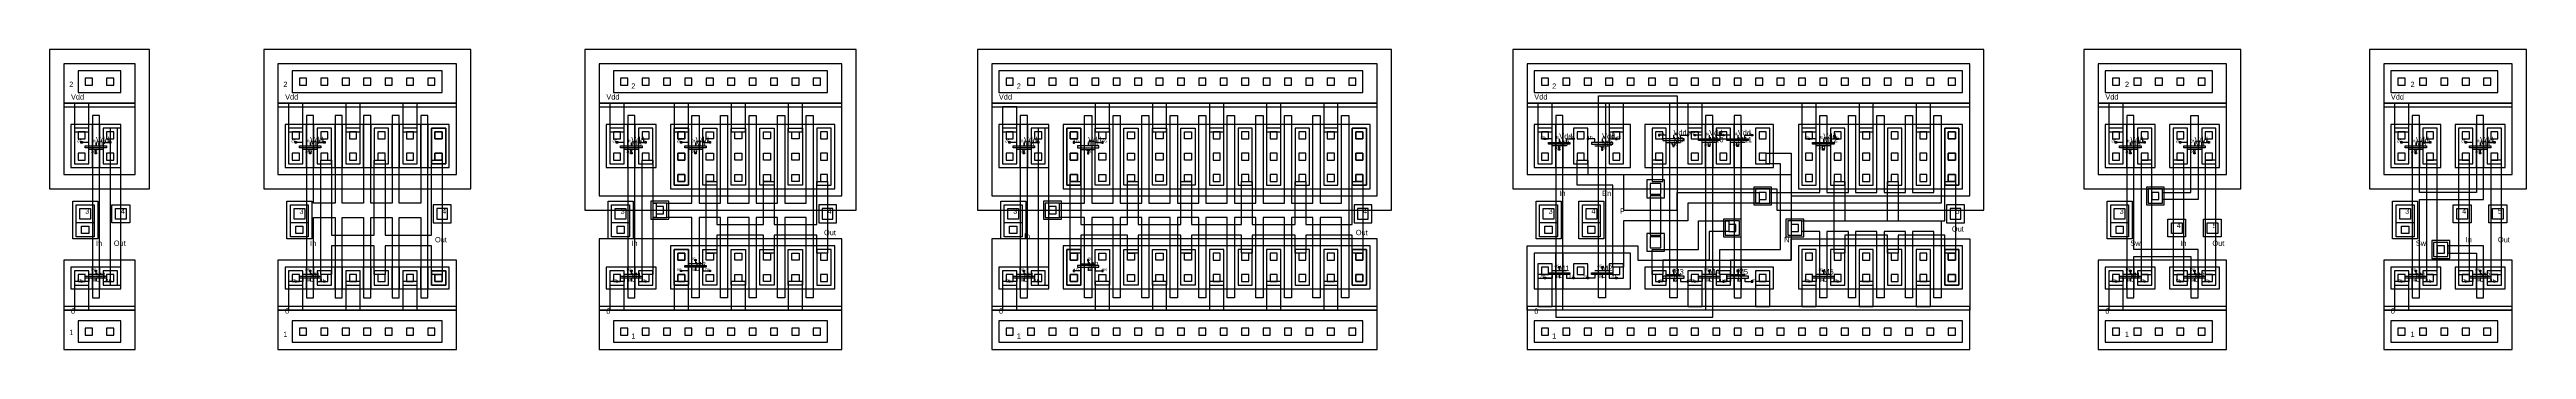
# Model space of a CAD drawing. Extents: x -4 to 794, y 0 to 644.
# Drawn here: x 6 to 700, y 560 to 644 of the extents above; entities that cross this region are included whole.
import ezdxf

# ---------------------------------------------------------------- set-up
doc = ezdxf.new("R2010")
doc.units = 0
for name, color, linetype in [('LAYER1', 7, 'CONTINUOUS'), ('LAYER10', 7, 'CONTINUOUS'), ('LAYER2', 7, 'CONTINUOUS'), ('LAYER25', 7, 'CONTINUOUS'), ('LAYER4', 7, 'CONTINUOUS'), ('LAYER42', 7, 'CONTINUOUS'), ('LAYER43', 7, 'CONTINUOUS'), ('LAYER44', 7, 'CONTINUOUS'), ('LAYER45', 7, 'CONTINUOUS'), ('LAYER46', 7, 'CONTINUOUS'), ('LAYER49', 7, 'CONTINUOUS'), ('LAYER5', 7, 'CONTINUOUS'), ('LAYER50', 7, 'CONTINUOUS'), ('LAYER51', 7, 'CONTINUOUS'), ('LAYER6', 7, 'CONTINUOUS'), ('LAYER8', 7, 'CONTINUOUS'), ('LAYER9', 7, 'CONTINUOUS')]:
    doc.layers.add(name, color=color, linetype=linetype)

# ---------------------------------------------------------------- blocks, each defined once
blk = doc.blocks.new('CCM1_1')
at = {"layer": 'LAYER25'}
blk.add_lwpolyline([(-1, -1), (1, -1), (1, 1), (-1, 1), (-1, -1)], dxfattribs=at)
at = {"layer": 'LAYER49'}
blk.add_lwpolyline([(-2, -2), (2, -2), (2, 2), (-2, 2), (-2, -2)], dxfattribs=at)
blk = doc.blocks.new('CCM1_2')
at = {"layer": 'LAYER25'}
for points in [[(-1, 5), (1, 5), (1, 7), (-1, 7), (-1, 5)], [(-1, -1), (1, -1), (1, 1), (-1, 1), (-1, -1)]]:
    blk.add_lwpolyline(points, dxfattribs=at)
at = {"layer": 'LAYER49'}
blk.add_lwpolyline([(-2, -2), (2, -2), (2, 8), (-2, 8), (-2, -2)], dxfattribs=at)
blk = doc.blocks.new('CCM1_3')
at = {"layer": 'LAYER25'}
for points in [[(-1, 11), (1, 11), (1, 13), (-1, 13), (-1, 11)], [(-1, 5), (1, 5), (1, 7), (-1, 7), (-1, 5)], [(-1, -1), (1, -1), (1, 1), (-1, 1), (-1, -1)]]:
    blk.add_lwpolyline(points, dxfattribs=at)
at = {"layer": 'LAYER49'}
blk.add_lwpolyline([(-2, -2), (2, -2), (2, 14), (-2, 14), (-2, -2)], dxfattribs=at)
blk = doc.blocks.new('CCONT')
at = {"layer": 'LAYER25'}
blk.add_lwpolyline([(-1, -1), (1, -1), (1, 1), (-1, 1), (-1, -1)], dxfattribs=at)
blk = doc.blocks.new('CONT')
at = {"layer": 'LAYER25'}
blk.add_lwpolyline([(-1, -1), (1, -1), (1, 1), (-1, 1), (-1, -1)], dxfattribs=at)
blk = doc.blocks.new('M1V1M2')
at = {"layer": 'LAYER49'}
blk.add_lwpolyline([(-2.5, -2.5), (2.5, -2.5), (2.5, 2.5), (-2.5, 2.5), (-2.5, -2.5)], dxfattribs=at)
at = {"layer": 'LAYER50'}
blk.add_lwpolyline([(-1.5, -1.5), (1.5, -1.5), (1.5, 1.5), (-1.5, 1.5), (-1.5, -1.5)], dxfattribs=at)
at = {"layer": 'LAYER51'}
blk.add_lwpolyline([(-2.5, -2.5), (2.5, -2.5), (2.5, 2.5), (-2.5, 2.5), (-2.5, -2.5)], dxfattribs=at)
blk = doc.blocks.new('NMOS2X60_TOK')
at = {"layer": 'LAYER1'}
for points in [[(-2, 0), (-2, -1), (-4, -1)], [(-3, 0), (3, 0), (3, 0.5), (-3, 0.5), (-3, 0)], [(-2, 1), (2, 1)], [(0, 2), (0, 1)], [(0, 0), (0, -1)], [(2, 0), (2, -1), (4, -1)]]:
    blk.add_lwpolyline(points, dxfattribs=at)
at = {"layer": 'LAYER8'}
blk.add_lwpolyline([(-0.2, 1.8), (0.2, 1.8), (0.2, 2.2), (-0.2, 2.2), (-0.2, 1.8)], dxfattribs=at)
at = {"layer": 'LAYER9'}
for points in [[(-4.2, -1.2), (-3.8, -1.2), (-3.8, -0.8), (-4.2, -0.8), (-4.2, -1.2)], [(3.8, -1.2), (4.2, -1.2), (4.2, -0.8), (3.8, -0.8), (3.8, -1.2)]]:
    blk.add_lwpolyline(points, dxfattribs=at)
at = {"layer": 'LAYER5'}
for s, p in [('2G', (0, 2)), ('1D', (-4, -1)), ('4B', (0, -1)), ('3S', (4, -1))]:
    blk.add_text(s, height=0.75, dxfattribs=at).set_placement(p)
blk = doc.blocks.new('NMOS2X6_TOK')
at = {"layer": 'LAYER1'}
for points in [[(-2, 0), (-2, -1), (-4, -1)], [(-3, 0), (3, 0), (3, 0.5), (-3, 0.5), (-3, 0)], [(-2, 1), (2, 1)], [(0, 2), (0, 1)], [(0, 0), (0, -1)], [(2, 0), (2, -1), (4, -1)]]:
    blk.add_lwpolyline(points, dxfattribs=at)
at = {"layer": 'LAYER8'}
blk.add_lwpolyline([(-0.2, 1.8), (0.2, 1.8), (0.2, 2.2), (-0.2, 2.2), (-0.2, 1.8)], dxfattribs=at)
at = {"layer": 'LAYER9'}
for points in [[(-4.2, -1.2), (-3.8, -1.2), (-3.8, -0.8), (-4.2, -0.8), (-4.2, -1.2)], [(3.8, -1.2), (4.2, -1.2), (4.2, -0.8), (3.8, -0.8), (3.8, -1.2)]]:
    blk.add_lwpolyline(points, dxfattribs=at)
at = {"layer": 'LAYER5'}
for s, p in [('2G', (0, 2)), ('1D', (-4, -1)), ('4B', (0, -1)), ('3S', (4, -1))]:
    blk.add_text(s, height=0.75, dxfattribs=at).set_placement(p)
blk = doc.blocks.new('P1CCM1')
at = {"layer": 'LAYER25'}
blk.add_lwpolyline([(-1, -1), (1, -1), (1, 1), (-1, 1), (-1, -1)], dxfattribs=at)
at = {"layer": 'LAYER46'}
blk.add_lwpolyline([(-2.5, -2.5), (2.5, -2.5), (2.5, 2.5), (-2.5, 2.5), (-2.5, -2.5)], dxfattribs=at)
at = {"layer": 'LAYER49'}
blk.add_lwpolyline([(-2, -2), (2, -2), (2, 2), (-2, 2), (-2, -2)], dxfattribs=at)
blk = doc.blocks.new('P1CCM1V1M2')
at = {"layer": 'LAYER25'}
blk.add_lwpolyline([(-1, -5.5), (1, -5.5), (1, -3.5), (-1, -3.5), (-1, -5.5)], dxfattribs=at)
at = {"layer": 'LAYER46'}
blk.add_lwpolyline([(-3.5, -7), (3.5, -7), (3.5, 3.5), (-3.5, 3.5), (-3.5, -7)], dxfattribs=at)
at = {"layer": 'LAYER49'}
blk.add_lwpolyline([(-2.5, -6.5), (2.5, -6.5), (2.5, 2.5), (-2.5, 2.5), (-2.5, -6.5)], dxfattribs=at)
at = {"layer": 'LAYER50'}
blk.add_lwpolyline([(-1.5, -1.5), (1.5, -1.5), (1.5, 1.5), (-1.5, 1.5), (-1.5, -1.5)], dxfattribs=at)
at = {"layer": 'LAYER51'}
blk.add_lwpolyline([(-2.5, -2.5), (2.5, -2.5), (2.5, 2.5), (-2.5, 2.5), (-2.5, -2.5)], dxfattribs=at)
blk = doc.blocks.new('PMOS2X12_TOK')
at = {"layer": 'LAYER1'}
for points in [[(-2, 0), (-2, 1), (-4, 1)], [(-3, -0.5), (3, -0.5), (3, 0), (-3, 0), (-3, -0.5)], [(0, 1), (0, 0)], [(2, 0), (2, 1), (4, 1)], [(-2, -1), (2, -1)], [(0, -1.5), (-0.18, -1.43), (-0.25, -1.25), (-0.18, -1.07), (0, -1), (0.18, -1.07), (0.25, -1.25), (0.18, -1.43), (0, -1.5)], [(0, -2), (0, -1.5)]]:
    blk.add_lwpolyline(points, dxfattribs=at)
at = {"layer": 'LAYER10'}
for points in [[(-4.2, 0.8), (-3.8, 0.8), (-3.8, 1.2), (-4.2, 1.2), (-4.2, 0.8)], [(3.8, 0.8), (4.2, 0.8), (4.2, 1.2), (3.8, 1.2), (3.8, 0.8)]]:
    blk.add_lwpolyline(points, dxfattribs=at)
at = {"layer": 'LAYER8'}
blk.add_lwpolyline([(-0.2, -2.2), (0.2, -2.2), (0.2, -1.8), (-0.2, -1.8), (-0.2, -2.2)], dxfattribs=at)
at = {"layer": 'LAYER5'}
for s, p in [('1D', (-4, 1)), ('4B', (0, 1)), ('3S', (4, 1)), ('2G', (0, -2))]:
    blk.add_text(s, height=0.75, dxfattribs=at).set_placement(p)
blk = doc.blocks.new('PMOS2X90_TOK')
at = {"layer": 'LAYER1'}
for points in [[(-2, 0), (-2, 1), (-4, 1)], [(-3, -0.5), (3, -0.5), (3, 0), (-3, 0), (-3, -0.5)], [(0, 1), (0, 0)], [(2, 0), (2, 1), (4, 1)], [(-2, -1), (2, -1)], [(0, -1), (0.28, -1.12), (0.4, -1.4), (0.28, -1.68), (0, -1.8), (-0.28, -1.68), (-0.4, -1.4), (-0.28, -1.12), (0, -1)], [(0, -2), (0, -1.8)]]:
    blk.add_lwpolyline(points, dxfattribs=at)
at = {"layer": 'LAYER10'}
for points in [[(-4.2, 0.8), (-3.8, 0.8), (-3.8, 1.2), (-4.2, 1.2), (-4.2, 0.8)], [(3.8, 0.8), (4.2, 0.8), (4.2, 1.2), (3.8, 1.2), (3.8, 0.8)]]:
    blk.add_lwpolyline(points, dxfattribs=at)
at = {"layer": 'LAYER8'}
blk.add_lwpolyline([(-0.2, -2.2), (0.2, -2.2), (0.2, -1.8), (-0.2, -1.8), (-0.2, -2.2)], dxfattribs=at)
at = {"layer": 'LAYER5'}
for s, p in [('1D', (-4, 1)), ('4B', (0, 1)), ('3S', (4, 1)), ('2G', (0, -2))]:
    blk.add_text(s, height=0.75, dxfattribs=at).set_placement(p)
blk = doc.blocks.new('BUF1')
at = {"layer": 'LAYER10'}
for points in [[(2, 51), (8, 51), (8, 63), (2, 63), (2, 51)], [(10, 51), (16, 51), (16, 63), (10, 63), (10, 51)], [(20, 45), (26, 45), (26, 63), (20, 63), (20, 45)], [(28, 45), (34, 45), (34, 63), (28, 63), (28, 45)], [(36, 45), (42, 45), (42, 63), (36, 63), (36, 45)], [(44, 45), (50, 45), (50, 63), (44, 63), (44, 45)], [(52, 45), (58, 45), (58, 63), (52, 63), (52, 45)], [(60, 45), (66, 45), (66, 63), (60, 63), (60, 45)]]:
    blk.add_lwpolyline(points, dxfattribs=at)
at = {"layer": 'LAYER42'}
blk.add_lwpolyline([(-4, 39), (72, 39), (72, 84), (-4, 84), (-4, 39)], dxfattribs=at)
at = {"layer": 'LAYER43'}
for points in [[(4, 72), (64, 72), (64, 78), (4, 78), (4, 72)], [(2, 51), (16, 51), (16, 63), (2, 63), (2, 51)], [(20, 45), (66, 45), (66, 63), (20, 63), (20, 45)], [(20, 17), (66, 17), (66, 29), (20, 29), (20, 17)], [(2, 17), (16, 17), (16, 23), (2, 23), (2, 17)], [(4, 2), (64, 2), (64, 8), (4, 8), (4, 2)]]:
    blk.add_lwpolyline(points, dxfattribs=at)
at = {"layer": 'LAYER44'}
for points in [[(0, 43), (68, 43), (68, 69), (0, 69), (0, 43)], [(0, 0), (68, 0), (68, 11), (0, 11), (0, 0)]]:
    blk.add_lwpolyline(points, dxfattribs=at)
at = {"layer": 'LAYER45'}
for points in [[(0, 69), (68, 69), (68, 80), (0, 80), (0, 69)], [(0, 11), (68, 11), (68, 31), (0, 31), (0, 11)]]:
    blk.add_lwpolyline(points, dxfattribs=at)
at = {"layer": 'LAYER46'}
for points in [[(10, 65.5), (8, 65.5), (8, 14.5), (10, 14.5), (10, 65.5)], [(19, 41), (26, 41), (26, 65.5), (28, 65.5), (28, 41), (34, 41), (34, 65.5), (36, 65.5), (36, 41), (42, 41), (42, 65.5), (44, 65.5), (44, 41), (50, 41), (50, 65.5), (52, 65.5), (52, 41), (58, 41), (58, 65.5), (60, 65.5), (60, 14.5), (58, 14.5), (58, 37), (52, 37), (52, 14.5), (50, 14.5), (50, 37), (44, 37), (44, 14.5), (42, 14.5), (42, 37), (36, 37), (36, 14.5), (34, 14.5), (34, 37), (28, 37), (28, 14.5), (26, 14.5), (26, 37), (19, 37), (19, 41)]]:
    blk.add_lwpolyline(points, dxfattribs=at)
at = {"layer": 'LAYER49'}
for points in [[(0, 68), (68, 68), (68, 80), (0, 80), (0, 68)], [(3, 61), (7, 61), (7, 69), (3, 69), (3, 61)], [(21, 61), (25, 61), (25, 69), (21, 69), (21, 61)], [(37, 61), (41, 61), (41, 69), (37, 69), (37, 61)], [(53, 61), (57, 61), (57, 69), (53, 69), (53, 61)], [(12, 53), (15, 53), (15, 41), (16, 41), (16, 37), (15, 37), (15, 21), (12, 21), (12, 53)], [(30, 47), (33, 47), (33, 35), (46, 35), (46, 47), (49, 47), (49, 35), (61, 35), (61, 47), (64, 47), (64, 27), (61, 27), (61, 32), (49, 32), (49, 27), (46, 27), (46, 32), (33, 32), (33, 27), (30, 27), (30, 47)], [(3, 11), (7, 11), (7, 19), (3, 19), (3, 11)], [(21, 11), (25, 11), (25, 19), (21, 19), (21, 11)], [(37, 11), (41, 11), (41, 19), (37, 19), (37, 11)], [(53, 11), (57, 11), (57, 19), (53, 19), (53, 11)], [(0, 0), (68, 0), (68, 12), (0, 12), (0, 0)]]:
    blk.add_lwpolyline(points, dxfattribs=at)
at = {"layer": 'LAYER9'}
for points in [[(20, 17), (26, 17), (26, 29), (20, 29), (20, 17)], [(28, 17), (34, 17), (34, 29), (28, 29), (28, 17)], [(36, 17), (42, 17), (42, 29), (36, 29), (36, 17)], [(44, 17), (50, 17), (50, 29), (44, 29), (44, 17)], [(52, 17), (58, 17), (58, 29), (52, 29), (52, 17)], [(60, 17), (66, 17), (66, 29), (60, 29), (60, 17)], [(2, 17), (8, 17), (8, 23), (2, 23), (2, 17)], [(10, 17), (16, 17), (16, 23), (10, 23), (10, 17)]]:
    blk.add_lwpolyline(points, dxfattribs=at)
for name, p in [('CCONT', (7, 75)), ('CONT', (13, 75)), ('CONT', (19, 75)), ('CONT', (25, 75)), ('CONT', (31, 75)), ('CONT', (37, 75)), ('CONT', (43, 75)), ('CONT', (49, 75)), ('CONT', (55, 75)), ('CONT', (61, 75)), ('CCM1_2', (5, 54)), ('CCM1_2', (13, 54)), ('CCM1_3', (23, 48)), ('CCM1_3', (63, 48)), ('P1CCM1', (17, 39)), ('M1V1M2', (64, 38)), ('CCM1_2', (23, 20)), ('CCM1_2', (63, 20)), ('CCM1_1', (5, 20)), ('CCM1_1', (13, 20)), ('CCONT', (7, 5)), ('CONT', (13, 5)), ('CONT', (19, 5)), ('CONT', (25, 5)), ('CONT', (31, 5)), ('CONT', (37, 5)), ('CONT', (43, 5)), ('CONT', (49, 5)), ('CONT', (55, 5)), ('CONT', (61, 5))]:
    blk.add_blockref(name, p)
at = {"xscale": -1}
for name, p in [('PMOS2X12_TOK', (9, 57)), ('CCM1_3', (23, 48)), ('PMOS2X90_TOK', (27, 57)), ('CCM1_3', (31, 48)), ('CCM1_3', (39, 48)), ('CCM1_3', (47, 48)), ('CCM1_3', (55, 48)), ('P1CCM1V1M2', (6, 38)), ('CCM1_2', (23, 20)), ('CCM1_2', (31, 20)), ('CCM1_2', (39, 20)), ('CCM1_2', (47, 20)), ('CCM1_2', (55, 20)), ('NMOS2X6_TOK', (9, 20)), ('NMOS2X60_TOK', (27, 23))]:
    blk.add_blockref(name, p, dxfattribs=at)
at = {"layer": 'LAYER4'}
for s, p in [('Vdd', (2, 70)), ('Vdd', (9, 58)), ('Vdd', (27, 58)), ('In', (9, 29)), ('Out', (63, 32)), ('0', (27, 22)), ('0', (9, 19)), ('0', (2, 10))]:
    blk.add_text(s, height=1.5, dxfattribs=at).set_placement(p)
at = {"layer": 'LAYER5'}
for s, p in [('2', (9, 73)), ('3', (6, 38)), ('4', (64, 38)), ('1', (9, 3))]:
    blk.add_text(s, height=1.5, dxfattribs=at).set_placement(p)
at = {"layer": 'LAYER6'}
for s, p in [('M3', (9, 57)), ('M4', (27, 57)), ('M1', (9, 20)), ('M2', (27, 23))]:
    blk.add_text(s, height=1.5, dxfattribs=at).set_placement(p)
blk = doc.blocks.new('NMOS2X120_TOK')
at = {"layer": 'LAYER1'}
for points in [[(-2, 0), (-2, -1), (-4, -1)], [(-3, 0), (3, 0), (3, 0.5), (-3, 0.5), (-3, 0)], [(-2, 1), (2, 1)], [(0, 2), (0, 1)], [(0, 0), (0, -1)], [(2, 0), (2, -1), (4, -1)]]:
    blk.add_lwpolyline(points, dxfattribs=at)
at = {"layer": 'LAYER8'}
blk.add_lwpolyline([(-0.2, 1.8), (0.2, 1.8), (0.2, 2.2), (-0.2, 2.2), (-0.2, 1.8)], dxfattribs=at)
at = {"layer": 'LAYER9'}
for points in [[(-4.2, -1.2), (-3.8, -1.2), (-3.8, -0.8), (-4.2, -0.8), (-4.2, -1.2)], [(3.8, -1.2), (4.2, -1.2), (4.2, -0.8), (3.8, -0.8), (3.8, -1.2)]]:
    blk.add_lwpolyline(points, dxfattribs=at)
at = {"layer": 'LAYER5'}
for s, p in [('2G', (0, 2)), ('1D', (-4, -1)), ('4B', (0, -1)), ('3S', (4, -1))]:
    blk.add_text(s, height=0.75, dxfattribs=at).set_placement(p)
blk = doc.blocks.new('PMOS2X180_TOK')
at = {"layer": 'LAYER1'}
for points in [[(-2, 0), (-2, 1), (-4, 1)], [(-3, -0.5), (3, -0.5), (3, 0), (-3, 0), (-3, -0.5)], [(0, 1), (0, 0)], [(2, 0), (2, 1), (4, 1)], [(-2, -1), (2, -1)], [(0, -1.5), (-0.18, -1.43), (-0.25, -1.25), (-0.18, -1.07), (0, -1), (0.18, -1.07), (0.25, -1.25), (0.18, -1.43), (0, -1.5)], [(0, -2), (0, -1.5)]]:
    blk.add_lwpolyline(points, dxfattribs=at)
at = {"layer": 'LAYER10'}
for points in [[(-4.2, 0.8), (-3.8, 0.8), (-3.8, 1.2), (-4.2, 1.2), (-4.2, 0.8)], [(3.8, 0.8), (4.2, 0.8), (4.2, 1.2), (3.8, 1.2), (3.8, 0.8)]]:
    blk.add_lwpolyline(points, dxfattribs=at)
at = {"layer": 'LAYER8'}
blk.add_lwpolyline([(-0.2, -2.2), (0.2, -2.2), (0.2, -1.8), (-0.2, -1.8), (-0.2, -2.2)], dxfattribs=at)
at = {"layer": 'LAYER5'}
for s, p in [('1D', (-4, 1)), ('4B', (0, 1)), ('3S', (4, 1)), ('2G', (0, -2))]:
    blk.add_text(s, height=0.75, dxfattribs=at).set_placement(p)
blk = doc.blocks.new('BUF2')
at = {"layer": 'LAYER10'}
for points in [[(2, 51), (8, 51), (8, 63), (2, 63), (2, 51)], [(10, 51), (16, 51), (16, 63), (10, 63), (10, 51)], [(20, 45), (26, 45), (26, 63), (20, 63), (20, 45)], [(28, 45), (34, 45), (34, 63), (28, 63), (28, 45)], [(36, 45), (42, 45), (42, 63), (36, 63), (36, 45)], [(44, 45), (50, 45), (50, 63), (44, 63), (44, 45)], [(52, 45), (58, 45), (58, 63), (52, 63), (52, 45)], [(60, 45), (66, 45), (66, 63), (60, 63), (60, 45)], [(68, 45), (74, 45), (74, 63), (68, 63), (68, 45)], [(76, 45), (82, 45), (82, 63), (76, 63), (76, 45)], [(84, 45), (90, 45), (90, 63), (84, 63), (84, 45)], [(92, 45), (98, 45), (98, 63), (92, 63), (92, 45)], [(100, 45), (106, 45), (106, 63), (100, 63), (100, 45)]]:
    blk.add_lwpolyline(points, dxfattribs=at)
at = {"layer": 'LAYER42'}
blk.add_lwpolyline([(-4, 39), (112, 39), (112, 84), (-4, 84), (-4, 39)], dxfattribs=at)
at = {"layer": 'LAYER43'}
for points in [[(2, 72), (104, 72), (104, 78), (2, 78), (2, 72)], [(2, 51), (16, 51), (16, 63), (2, 63), (2, 51)], [(20, 45), (66, 45), (66, 63), (20, 63), (20, 45)], [(60, 45), (106, 45), (106, 63), (60, 63), (60, 45)], [(20, 17), (66, 17), (66, 29), (20, 29), (20, 17)], [(60, 17), (106, 17), (106, 29), (60, 29), (60, 17)], [(2, 17), (16, 17), (16, 23), (2, 23), (2, 17)], [(2, 2), (104, 2), (104, 8), (2, 8), (2, 2)]]:
    blk.add_lwpolyline(points, dxfattribs=at)
at = {"layer": 'LAYER44'}
for points in [[(0, 43), (108, 43), (108, 69), (0, 69), (0, 43)], [(0, 0), (108, 0), (108, 11), (0, 11), (0, 0)]]:
    blk.add_lwpolyline(points, dxfattribs=at)
at = {"layer": 'LAYER45'}
for points in [[(0, 69), (108, 69), (108, 80), (0, 80), (0, 69)], [(0, 11), (108, 11), (108, 31), (0, 31), (0, 11)]]:
    blk.add_lwpolyline(points, dxfattribs=at)
at = {"layer": 'LAYER46'}
for points in [[(10, 65.5), (8, 65.5), (8, 14.5), (10, 14.5), (10, 65.5)], [(19, 41), (26, 41), (26, 65.5), (28, 65.5), (28, 41), (34, 41), (34, 65.5), (36, 65.5), (36, 41), (42, 41), (42, 65.5), (44, 65.5), (44, 41), (50, 41), (50, 65.5), (52, 65.5), (52, 41), (58, 41), (58, 65.5), (60, 65.5), (60, 41), (66, 41), (66, 65.5), (68, 65.5), (68, 41), (74, 41), (74, 65.5), (76, 65.5), (76, 41), (82, 41), (82, 65.5), (84, 65.5), (84, 41), (90, 41), (90, 65.5), (92, 65.5), (92, 41), (98, 41), (98, 65.5), (100, 65.5), (100, 14.5), (98, 14.5), (98, 37), (92, 37), (92, 14.5), (90, 14.5), (90, 37), (84, 37), (84, 14.5), (82, 14.5), (82, 37), (76, 37), (76, 14.5), (74, 14.5), (74, 37), (68, 37), (68, 14.5), (66, 14.5), (66, 37), (60, 37), (60, 14.5), (58, 14.5), (58, 37), (52, 37), (52, 14.5), (50, 14.5), (50, 37), (44, 37), (44, 14.5), (42, 14.5), (42, 37), (36, 37), (36, 14.5), (34, 14.5), (34, 37), (28, 37), (28, 14.5), (26, 14.5), (26, 37), (19, 37), (19, 41)]]:
    blk.add_lwpolyline(points, dxfattribs=at)
at = {"layer": 'LAYER49'}
for points in [[(0, 68), (108, 68), (108, 80), (0, 80), (0, 68)], [(3, 61), (7, 61), (7, 68), (3, 68), (3, 61)], [(29, 61), (33, 61), (33, 69), (29, 69), (29, 61)], [(45, 61), (49, 61), (49, 69), (45, 69), (45, 61)], [(61, 61), (65, 61), (65, 69), (61, 69), (61, 61)], [(77, 61), (81, 61), (81, 69), (77, 69), (77, 61)], [(93, 61), (97, 61), (97, 69), (93, 69), (93, 61)], [(13, 18), (16, 18), (16, 62), (13, 62), (13, 18)], [(22, 47), (25, 47), (25, 35), (38, 35), (38, 47), (41, 47), (41, 35), (53, 35), (53, 47), (56, 47), (56, 35), (70, 35), (70, 47), (73, 47), (73, 35), (85, 35), (85, 47), (88, 47), (88, 35), (101, 35), (101, 47), (104, 47), (104, 27), (101, 27), (101, 32), (88, 32), (88, 27), (85, 27), (85, 32), (73, 32), (73, 27), (70, 27), (70, 32), (56, 32), (56, 27), (53, 27), (53, 32), (41, 32), (41, 27), (38, 27), (38, 32), (25, 32), (25, 27), (22, 27), (22, 47)], [(3, 11), (7, 11), (7, 19), (3, 19), (3, 11)], [(29, 11), (33, 11), (33, 19), (29, 19), (29, 11)], [(45, 11), (49, 11), (49, 19), (45, 19), (45, 11)], [(61, 11), (65, 11), (65, 19), (61, 19), (61, 11)], [(77, 11), (81, 11), (81, 19), (77, 19), (77, 11)], [(93, 11), (97, 11), (97, 19), (93, 19), (93, 11)], [(0, 0), (108, 0), (108, 12), (0, 12), (0, 0)]]:
    blk.add_lwpolyline(points, dxfattribs=at)
at = {"layer": 'LAYER9'}
for points in [[(20, 17), (26, 17), (26, 29), (20, 29), (20, 17)], [(28, 17), (34, 17), (34, 29), (28, 29), (28, 17)], [(36, 17), (42, 17), (42, 29), (36, 29), (36, 17)], [(44, 17), (50, 17), (50, 29), (44, 29), (44, 17)], [(52, 17), (58, 17), (58, 29), (52, 29), (52, 17)], [(60, 17), (66, 17), (66, 29), (60, 29), (60, 17)], [(68, 17), (74, 17), (74, 29), (68, 29), (68, 17)], [(76, 17), (82, 17), (82, 29), (76, 29), (76, 17)], [(84, 17), (90, 17), (90, 29), (84, 29), (84, 17)], [(92, 17), (98, 17), (98, 29), (92, 29), (92, 17)], [(100, 17), (106, 17), (106, 29), (100, 29), (100, 17)], [(2, 17), (8, 17), (8, 23), (2, 23), (2, 17)], [(10, 17), (16, 17), (16, 23), (10, 23), (10, 17)]]:
    blk.add_lwpolyline(points, dxfattribs=at)
for name, p in [('CCONT', (5, 75)), ('CONT', (11, 75)), ('CONT', (17, 75)), ('CONT', (23, 75)), ('CONT', (29, 75)), ('CONT', (35, 75)), ('CONT', (41, 75)), ('CONT', (47, 75)), ('CONT', (53, 75)), ('CONT', (59, 75)), ('CONT', (65, 75)), ('CONT', (71, 75)), ('CONT', (77, 75)), ('CONT', (83, 75)), ('CONT', (89, 75)), ('CONT', (95, 75)), ('CONT', (101, 75)), ('CCM1_2', (5, 54)), ('CCM1_2', (13, 54)), ('CCM1_3', (23, 48)), ('PMOS2X180_TOK', (27, 57)), ('CCM1_3', (63, 48)), ('CCM1_3', (71, 48)), ('CCM1_3', (79, 48)), ('CCM1_3', (87, 48)), ('CCM1_3', (95, 48)), ('CCM1_3', (103, 48)), ('P1CCM1', (17, 39)), ('M1V1M2', (104, 38)), ('CCM1_2', (23, 20)), ('CCM1_2', (63, 20)), ('CCM1_2', (71, 20)), ('CCM1_2', (79, 20)), ('CCM1_2', (87, 20)), ('CCM1_2', (95, 20)), ('CCM1_2', (103, 20)), ('CCM1_1', (5, 20)), ('CCM1_1', (13, 20)), ('NMOS2X120_TOK', (27, 23)), ('CCONT', (5, 5)), ('CONT', (11, 5)), ('CONT', (17, 5)), ('CONT', (23, 5)), ('CONT', (29, 5)), ('CONT', (35, 5)), ('CONT', (41, 5)), ('CONT', (47, 5)), ('CONT', (53, 5)), ('CONT', (59, 5)), ('CONT', (65, 5)), ('CONT', (71, 5)), ('CONT', (77, 5)), ('CONT', (83, 5)), ('CONT', (89, 5)), ('CONT', (95, 5)), ('CONT', (101, 5))]:
    blk.add_blockref(name, p)
at = {"xscale": -1}
for name, p in [('PMOS2X12_TOK', (9, 57)), ('CCM1_3', (23, 48)), ('CCM1_3', (31, 48)), ('CCM1_3', (39, 48)), ('CCM1_3', (47, 48)), ('CCM1_3', (55, 48)), ('CCM1_3', (103, 48)), ('P1CCM1V1M2', (6, 38)), ('CCM1_2', (23, 20)), ('CCM1_2', (31, 20)), ('CCM1_2', (39, 20)), ('CCM1_2', (47, 20)), ('CCM1_2', (55, 20)), ('CCM1_2', (103, 20)), ('NMOS2X6_TOK', (9, 20))]:
    blk.add_blockref(name, p, dxfattribs=at)
at = {"layer": 'LAYER4'}
for s, p in [('Vdd', (2, 70)), ('Vdd', (9, 58)), ('Vdd', (27, 58)), ('In', (9, 31)), ('Out', (102, 32)), ('0', (27, 22)), ('0', (9, 19)), ('0', (2, 10))]:
    blk.add_text(s, height=1.5, dxfattribs=at).set_placement(p)
at = {"layer": 'LAYER5'}
for s, p in [('2', (7, 73)), ('3', (6, 38)), ('4', (104, 38)), ('1', (7, 3))]:
    blk.add_text(s, height=1.5, dxfattribs=at).set_placement(p)
at = {"layer": 'LAYER6'}
for s, p in [('M3', (9, 57)), ('M4', (27, 57)), ('M1', (9, 20)), ('M2', (27, 23))]:
    blk.add_text(s, height=1.5, dxfattribs=at).set_placement(p)
blk = doc.blocks.new('NMOS2X10_TOK')
at = {"layer": 'LAYER1'}
for points in [[(-2, 0), (-2, -1), (-4, -1)], [(-3, 0), (3, 0), (3, 0.5), (-3, 0.5), (-3, 0)], [(-2, 1), (2, 1)], [(0, 2), (0, 1)], [(0, 0), (0, -1)], [(2, 0), (2, -1), (4, -1)]]:
    blk.add_lwpolyline(points, dxfattribs=at)
at = {"layer": 'LAYER8'}
blk.add_lwpolyline([(-0.2, 1.8), (0.2, 1.8), (0.2, 2.2), (-0.2, 2.2), (-0.2, 1.8)], dxfattribs=at)
at = {"layer": 'LAYER9'}
for points in [[(-4.2, -1.2), (-3.8, -1.2), (-3.8, -0.8), (-4.2, -0.8), (-4.2, -1.2)], [(3.8, -1.2), (4.2, -1.2), (4.2, -0.8), (3.8, -0.8), (3.8, -1.2)]]:
    blk.add_lwpolyline(points, dxfattribs=at)
at = {"layer": 'LAYER5'}
for s, p in [('2G', (0, 2)), ('1D', (-4, -1)), ('4B', (0, -1)), ('3S', (4, -1))]:
    blk.add_text(s, height=0.75, dxfattribs=at).set_placement(p)
blk = doc.blocks.new('PMOS2X14_TOK')
at = {"layer": 'LAYER1'}
for points in [[(-2, 0), (-2, 1), (-4, 1)], [(-3, -0.5), (3, -0.5), (3, 0), (-3, 0), (-3, -0.5)], [(0, 1), (0, 0)], [(2, 0), (2, 1), (4, 1)], [(-2, -1), (2, -1)], [(0, -1), (0.28, -1.12), (0.4, -1.4), (0.28, -1.68), (0, -1.8), (-0.28, -1.68), (-0.4, -1.4), (-0.28, -1.12), (0, -1)], [(0, -2), (0, -1.8)]]:
    blk.add_lwpolyline(points, dxfattribs=at)
at = {"layer": 'LAYER10'}
for points in [[(-4.2, 0.8), (-3.8, 0.8), (-3.8, 1.2), (-4.2, 1.2), (-4.2, 0.8)], [(3.8, 0.8), (4.2, 0.8), (4.2, 1.2), (3.8, 1.2), (3.8, 0.8)]]:
    blk.add_lwpolyline(points, dxfattribs=at)
at = {"layer": 'LAYER8'}
blk.add_lwpolyline([(-0.2, -2.2), (0.2, -2.2), (0.2, -1.8), (-0.2, -1.8), (-0.2, -2.2)], dxfattribs=at)
at = {"layer": 'LAYER5'}
for s, p in [('1D', (-4, 1)), ('4B', (0, 1)), ('3S', (4, 1)), ('2G', (0, -2))]:
    blk.add_text(s, height=0.75, dxfattribs=at).set_placement(p)
blk = doc.blocks.new('BUF3')
at = {"layer": 'LAYER10'}
for points in [[(2, 51), (8, 51), (8, 63), (2, 63), (2, 51)], [(10, 51), (20, 51), (20, 63), (10, 63), (10, 51)], [(22, 51), (29, 51), (29, 63), (22, 63), (22, 51)], [(33, 51), (40, 51), (40, 63), (33, 63), (33, 51)], [(42, 51), (50, 51), (50, 63), (42, 63), (42, 51)], [(52, 51), (58, 51), (58, 63), (52, 63), (52, 51)], [(60, 51), (69, 51), (69, 63), (60, 63), (60, 51)], [(76, 45), (82, 45), (82, 63), (76, 63), (76, 45)], [(84, 45), (90, 45), (90, 63), (84, 63), (84, 45)], [(92, 45), (98, 45), (98, 63), (92, 63), (92, 45)], [(100, 45), (106, 45), (106, 63), (100, 63), (100, 45)], [(108, 45), (114, 45), (114, 63), (108, 63), (108, 45)], [(116, 45), (122, 45), (122, 63), (116, 63), (116, 45)]]:
    blk.add_lwpolyline(points, dxfattribs=at)
at = {"layer": 'LAYER42'}
blk.add_lwpolyline([(-4, 84), (-4, 45), (70, 45), (70, 39), (128, 39), (128, 84), (-4, 84)], dxfattribs=at)
at = {"layer": 'LAYER43'}
for points in [[(2, 72), (122, 72), (122, 78), (2, 78), (2, 72)], [(2, 51), (29, 51), (29, 63), (2, 63), (2, 51)], [(33, 51), (69, 51), (69, 63), (33, 63), (33, 51)], [(76, 45), (122, 45), (122, 63), (76, 63), (76, 45)], [(76, 17), (122, 17), (122, 29), (76, 29), (76, 17)], [(2, 17), (29, 17), (29, 27), (2, 27), (2, 17)], [(33, 17), (69, 17), (69, 23), (33, 23), (33, 17)], [(2, 2), (122, 2), (122, 8), (2, 8), (2, 2)]]:
    blk.add_lwpolyline(points, dxfattribs=at)
at = {"layer": 'LAYER44'}
for points in [[(0, 69), (0, 49), (74, 49), (74, 43), (124, 43), (124, 69), (0, 69)], [(0, 0), (124, 0), (124, 11), (0, 11), (0, 0)]]:
    blk.add_lwpolyline(points, dxfattribs=at)
at = {"layer": 'LAYER45'}
for points in [[(0, 69), (124, 69), (124, 80), (0, 80), (0, 69)], [(0, 11), (0, 29), (31, 29), (31, 25), (74, 25), (74, 31), (124, 31), (124, 11), (0, 11)]]:
    blk.add_lwpolyline(points, dxfattribs=at)
at = {"layer": 'LAYER46'}
for points in [[(20, 14.5), (20, 71), (42, 71), (42, 14.5), (40, 14.5), (40, 69), (22, 69), (22, 14.5), (20, 14.5)], [(8, 65.5), (8, 9), (52, 9), (52, 65.5), (50, 65.5), (50, 11), (10, 11), (10, 65.5), (8, 65.5)], [(60, 65.5), (58, 65.5), (58, 14.5), (60, 14.5), (60, 65.5)], [(68, 41), (68, 44), (82, 44), (82, 65.5), (84, 65.5), (84, 44), (90, 44), (90, 65.5), (92, 65.5), (92, 44), (98, 44), (98, 65.5), (100, 65.5), (100, 44), (106, 44), (106, 65.5), (108, 65.5), (108, 44), (114, 44), (114, 65.5), (116, 65.5), (116, 41), (68, 41)], [(77, 36), (116, 36), (116, 14.5), (114, 14.5), (114, 33), (108, 33), (108, 14.5), (106, 14.5), (106, 33), (100, 33), (100, 14.5), (98, 14.5), (98, 33), (92, 33), (92, 14.5), (90, 14.5), (90, 33), (84, 33), (84, 14.5), (82, 14.5), (82, 33), (77, 33), (77, 36)]]:
    blk.add_lwpolyline(points, dxfattribs=at)
at = {"layer": 'LAYER49'}
for points in [[(0, 68), (124, 68), (124, 80), (0, 80), (0, 68)], [(3, 61), (7, 61), (7, 69), (3, 69), (3, 61)], [(23, 61), (27, 61), (27, 69), (23, 69), (23, 61)], [(45, 61), (49, 61), (49, 69), (45, 69), (45, 61)], [(77, 61), (81, 61), (81, 69), (77, 69), (77, 61)], [(93, 61), (97, 61), (97, 69), (93, 69), (93, 61)], [(109, 61), (113, 61), (113, 69), (109, 69), (109, 61)], [(14, 53), (17, 53), (17, 49), (27, 49), (27, 39), (42, 39), (42, 44), (65, 44), (65, 41), (45, 41), (45, 36), (27, 36), (27, 23), (24, 23), (24, 46), (14, 46), (14, 53)], [(35, 47), (38, 47), (38, 53), (35, 53), (35, 47)], [(67, 55), (74, 55), (74, 25), (57, 25), (57, 21), (54, 21), (54, 28), (71, 28), (71, 52), (67, 52), (67, 55)], [(86, 47), (89, 47), (89, 36), (101, 36), (101, 47), (104, 47), (104, 36), (117, 36), (117, 47), (120, 47), (120, 27), (117, 27), (117, 32), (104, 32), (104, 27), (101, 27), (101, 32), (89, 32), (89, 27), (86, 27), (86, 47)], [(35, 28), (48, 28), (48, 36), (56.5, 36), (56.5, 33), (51, 33), (51, 25), (38, 25), (38, 21), (35, 21), (35, 28)], [(3, 12), (7, 12), (7, 21), (3, 21), (3, 12)], [(45, 12), (49, 12), (49, 19), (45, 19), (45, 12)], [(64, 12), (68, 12), (68, 19), (64, 19), (64, 12)], [(77, 12), (81, 12), (81, 19), (77, 19), (77, 12)], [(93, 12), (97, 12), (97, 19), (93, 19), (93, 12)], [(109, 12), (113, 12), (113, 19), (109, 19), (109, 12)], [(0, 0), (124, 0), (124, 12), (0, 12), (0, 0)]]:
    blk.add_lwpolyline(points, dxfattribs=at)
at = {"layer": 'LAYER51'}
blk.add_lwpolyline([(34.5, 32), (37.5, 32), (37.5, 43), (34.5, 43), (34.5, 32)], dxfattribs=at)
at = {"layer": 'LAYER9'}
for points in [[(76, 17), (82, 17), (82, 29), (76, 29), (76, 17)], [(84, 17), (90, 17), (90, 29), (84, 29), (84, 17)], [(92, 17), (98, 17), (98, 29), (92, 29), (92, 17)], [(100, 17), (106, 17), (106, 29), (100, 29), (100, 17)], [(108, 17), (114, 17), (114, 29), (108, 29), (108, 17)], [(116, 17), (122, 17), (122, 29), (116, 29), (116, 17)], [(2, 17), (8, 17), (8, 27), (2, 27), (2, 17)], [(10, 17), (20, 17), (20, 27), (10, 27), (10, 17)], [(22, 17), (29, 17), (29, 27), (22, 27), (22, 17)], [(33, 17), (40, 17), (40, 23), (33, 23), (33, 17)], [(42, 17), (50, 17), (50, 23), (42, 23), (42, 17)], [(52, 17), (58, 17), (58, 23), (52, 23), (52, 17)], [(60, 17), (69, 17), (69, 23), (60, 23), (60, 17)]]:
    blk.add_lwpolyline(points, dxfattribs=at)
for name, p in [('CCONT', (5, 75)), ('CONT', (11, 75)), ('CONT', (17, 75)), ('CONT', (23, 75)), ('CONT', (29, 75)), ('CONT', (35, 75)), ('CONT', (41, 75)), ('CONT', (47, 75)), ('CONT', (53, 75)), ('CONT', (59, 75)), ('CONT', (65, 75)), ('CONT', (71, 75)), ('CONT', (77, 75)), ('CONT', (83, 75)), ('CONT', (89, 75)), ('CONT', (95, 75)), ('CONT', (101, 75)), ('CONT', (107, 75)), ('CONT', (113, 75)), ('CONT', (119, 75)), ('CCM1_2', (5, 54)), ('CCM1_2', (15, 54)), ('PMOS2X12_TOK', (21, 58)), ('CCM1_2', (25, 54)), ('CCM1_2', (37, 54)), ('PMOS2X14_TOK', (41, 59)), ('CCM1_2', (47, 54)), ('CCM1_2', (55, 54)), ('CCM1_2', (66, 54)), ('CCM1_3', (79, 48)), ('CCM1_3', (87, 48)), ('CCM1_3', (95, 48)), ('CCM1_3', (103, 48)), ('CCM1_3', (111, 48)), ('CCM1_3', (119, 48)), ('M1V1M2', (36, 45)), ('P1CCM1', (66, 43)), ('P1CCM1', (57.5, 34)), ('P1CCM1', (75, 34)), ('M1V1M2', (120, 38)), ('M1V1M2', (36, 30)), ('CCM1_2', (79, 20)), ('CCM1_2', (87, 20)), ('CCM1_2', (95, 20)), ('CCM1_2', (103, 20)), ('CCM1_2', (111, 20)), ('CCM1_2', (119, 20)), ('CCM1_1', (5, 22)), ('CCM1_1', (15, 22)), ('CCM1_1', (25, 22)), ('CCM1_1', (37, 20)), ('NMOS2X6_TOK', (41, 20)), ('CCM1_1', (47, 20)), ('CCM1_1', (55, 20)), ('NMOS2X6_TOK', (59, 20)), ('CCM1_1', (66, 20)), ('CCONT', (5, 5)), ('CONT', (11, 5)), ('CONT', (17, 5)), ('CONT', (23, 5)), ('CONT', (29, 5)), ('CONT', (35, 5)), ('CONT', (41, 5)), ('CONT', (47, 5)), ('CONT', (53, 5)), ('CONT', (59, 5)), ('CONT', (65, 5)), ('CONT', (71, 5)), ('CONT', (77, 5)), ('CONT', (83, 5)), ('CONT', (89, 5)), ('CONT', (95, 5)), ('CONT', (101, 5)), ('CONT', (107, 5)), ('CONT', (113, 5)), ('CONT', (119, 5))]:
    blk.add_blockref(name, p)
at = {"xscale": -1}
for name, p in [('PMOS2X12_TOK', (9, 58)), ('PMOS2X14_TOK', (51, 59)), ('PMOS2X14_TOK', (59, 59)), ('PMOS2X90_TOK', (83, 58)), ('CCM1_3', (119, 48)), ('P1CCM1V1M2', (6, 38)), ('P1CCM1V1M2', (18, 38)), ('CCM1_2', (119, 20)), ('NMOS2X10_TOK', (9, 21)), ('NMOS2X10_TOK', (21, 21)), ('NMOS2X6_TOK', (51, 20)), ('NMOS2X60_TOK', (83, 20))]:
    blk.add_blockref(name, p, dxfattribs=at)
at = {"layer": 'LAYER2'}
for s, p in [('P', (26, 38)), ('N', (72, 30))]:
    blk.add_text(s, height=1.5, dxfattribs=at).set_placement(p)
at = {"layer": 'LAYER4'}
for s, p in [('Vdd', (2, 70)), ('Vdd', (9, 59)), ('Vdd', (21, 59)), ('Vdd', (41, 60)), ('Vdd', (51, 60)), ('Vdd', (59, 60)), ('Vdd', (83, 59)), ('In', (9, 43)), ('En', (21, 43)), ('Out', (119, 33)), ('0', (9, 20)), ('0', (21, 20)), ('0', (41, 19)), ('0', (51, 19)), ('0', (59, 19)), ('0', (83, 19)), ('0', (2, 10))]:
    blk.add_text(s, height=1.5, dxfattribs=at).set_placement(p)
at = {"layer": 'LAYER5'}
for s, p in [('2', (7, 73)), ('3', (6, 38)), ('4', (18, 38)), ('5', (120, 38)), ('1', (7, 3))]:
    blk.add_text(s, height=1.5, dxfattribs=at).set_placement(p)
at = {"layer": 'LAYER6'}
for s, p in [('M7', (9, 57)), ('M8', (21, 57)), ('M9', (41, 58)), ('M10', (51, 58)), ('M11', (59, 58)), ('M12', (83, 58)), ('M1', (9, 22)), ('M2', (21, 22)), ('M3', (41, 21)), ('M4', (51, 21)), ('M5', (59, 21)), ('M6', (83, 21))]:
    blk.add_text(s, height=1.5, dxfattribs=at).set_placement(p)
blk = doc.blocks.new('INV1')
at = {"layer": 'LAYER10'}
for points in [[(2, 51), (8, 51), (8, 63), (2, 63), (2, 51)], [(10, 51), (16, 51), (16, 63), (10, 63), (10, 51)]]:
    blk.add_lwpolyline(points, dxfattribs=at)
at = {"layer": 'LAYER42'}
blk.add_lwpolyline([(-4, 45), (24, 45), (24, 84), (-4, 84), (-4, 45)], dxfattribs=at)
at = {"layer": 'LAYER43'}
for points in [[(4, 72), (16, 72), (16, 78), (4, 78), (4, 72)], [(2, 51), (16, 51), (16, 63), (2, 63), (2, 51)], [(2, 17), (16, 17), (16, 23), (2, 23), (2, 17)], [(4, 2), (16, 2), (16, 8), (4, 8), (4, 2)]]:
    blk.add_lwpolyline(points, dxfattribs=at)
at = {"layer": 'LAYER44'}
for points in [[(0, 49), (20, 49), (20, 69), (0, 69), (0, 49)], [(0, 0), (20, 0), (20, 11), (0, 11), (0, 0)]]:
    blk.add_lwpolyline(points, dxfattribs=at)
at = {"layer": 'LAYER45'}
for points in [[(0, 69), (20, 69), (20, 80), (0, 80), (0, 69)], [(0, 11), (20, 11), (20, 25), (0, 25), (0, 11)]]:
    blk.add_lwpolyline(points, dxfattribs=at)
at = {"layer": 'LAYER46'}
blk.add_lwpolyline([(8, 65.5), (8, 14.5), (10, 14.5), (10, 65.5), (8, 65.5)], dxfattribs=at)
at = {"layer": 'LAYER49'}
for points in [[(0, 68), (20, 68), (20, 80), (0, 80), (0, 68)], [(3, 61), (7, 61), (7, 69), (3, 69), (3, 61)], [(13, 18), (16, 18), (16, 62), (13, 62), (13, 18)], [(3, 11), (7, 11), (7, 19), (3, 19), (3, 11)], [(0, 0), (20, 0), (20, 12), (0, 12), (0, 0)]]:
    blk.add_lwpolyline(points, dxfattribs=at)
at = {"layer": 'LAYER9'}
for points in [[(2, 17), (8, 17), (8, 23), (2, 23), (2, 17)], [(10, 17), (16, 17), (16, 23), (10, 23), (10, 17)]]:
    blk.add_lwpolyline(points, dxfattribs=at)
for name, p in [('CCONT', (7, 75)), ('CONT', (13, 75)), ('CCM1_2', (5, 54)), ('CCM1_2', (13, 54)), ('CCM1_1', (5, 20)), ('CCM1_1', (13, 20)), ('CCONT', (7, 5)), ('CONT', (13, 5))]:
    blk.add_blockref(name, p)
at = {"xscale": -1}
for name, p in [('PMOS2X12_TOK', (9, 57)), ('P1CCM1V1M2', (6, 38)), ('M1V1M2', (16, 38)), ('NMOS2X6_TOK', (9, 20))]:
    blk.add_blockref(name, p, dxfattribs=at)
at = {"layer": 'LAYER4'}
for s, p in [('Vdd', (2, 70)), ('Vdd', (9, 58)), ('In', (9, 29)), ('Out', (14, 29)), ('0', (9, 19)), ('0', (2, 10))]:
    blk.add_text(s, height=1.5, dxfattribs=at).set_placement(p)
at = {"layer": 'LAYER5'}
for s, p in [('2', (1.5, 73.5)), ('3', (6, 38)), ('4', (16, 38)), ('1', (1.5, 4))]:
    blk.add_text(s, height=1.5, dxfattribs=at).set_placement(p)
at = {"layer": 'LAYER6'}
for s, p in [('M2', (9, 57)), ('M1', (9, 20))]:
    blk.add_text(s, height=1.5, dxfattribs=at).set_placement(p)
blk = doc.blocks.new('NMOS2X30_TOK')
at = {"layer": 'LAYER1'}
for points in [[(-2, 0), (-2, -1), (-4, -1)], [(-3, 0), (3, 0), (3, 0.5), (-3, 0.5), (-3, 0)], [(-2, 1), (2, 1)], [(0, 2), (0, 1)], [(0, 0), (0, -1)], [(2, 0), (2, -1), (4, -1)]]:
    blk.add_lwpolyline(points, dxfattribs=at)
at = {"layer": 'LAYER8'}
blk.add_lwpolyline([(-0.2, 1.8), (0.2, 1.8), (0.2, 2.2), (-0.2, 2.2), (-0.2, 1.8)], dxfattribs=at)
at = {"layer": 'LAYER9'}
for points in [[(-4.2, -1.2), (-3.8, -1.2), (-3.8, -0.8), (-4.2, -0.8), (-4.2, -1.2)], [(3.8, -1.2), (4.2, -1.2), (4.2, -0.8), (3.8, -0.8), (3.8, -1.2)]]:
    blk.add_lwpolyline(points, dxfattribs=at)
at = {"layer": 'LAYER5'}
for s, p in [('2G', (0, 2)), ('1D', (-4, -1)), ('4B', (0, -1)), ('3S', (4, -1))]:
    blk.add_text(s, height=0.75, dxfattribs=at).set_placement(p)
blk = doc.blocks.new('PMOS2X60_TOK')
at = {"layer": 'LAYER1'}
for points in [[(-2, 0), (-2, 1), (-4, 1)], [(-3, -0.5), (3, -0.5), (3, 0), (-3, 0), (-3, -0.5)], [(0, 1), (0, 0)], [(2, 0), (2, 1), (4, 1)], [(-2, -1), (2, -1)], [(0, -1), (0.28, -1.12), (0.4, -1.4), (0.28, -1.68), (0, -1.8), (-0.28, -1.68), (-0.4, -1.4), (-0.28, -1.12), (0, -1)], [(0, -2), (0, -1.8)]]:
    blk.add_lwpolyline(points, dxfattribs=at)
at = {"layer": 'LAYER10'}
for points in [[(-4.2, 0.8), (-3.8, 0.8), (-3.8, 1.2), (-4.2, 1.2), (-4.2, 0.8)], [(3.8, 0.8), (4.2, 0.8), (4.2, 1.2), (3.8, 1.2), (3.8, 0.8)]]:
    blk.add_lwpolyline(points, dxfattribs=at)
at = {"layer": 'LAYER8'}
blk.add_lwpolyline([(-0.2, -2.2), (0.2, -2.2), (0.2, -1.8), (-0.2, -1.8), (-0.2, -2.2)], dxfattribs=at)
at = {"layer": 'LAYER5'}
for s, p in [('1D', (-4, 1)), ('4B', (0, 1)), ('3S', (4, 1)), ('2G', (0, -2))]:
    blk.add_text(s, height=0.75, dxfattribs=at).set_placement(p)
blk = doc.blocks.new('INV2')
at = {"layer": 'LAYER10'}
for points in [[(2, 51), (8, 51), (8, 63), (2, 63), (2, 51)], [(10, 51), (16, 51), (16, 63), (10, 63), (10, 51)], [(18, 51), (24, 51), (24, 63), (18, 63), (18, 51)], [(26, 51), (32, 51), (32, 63), (26, 63), (26, 51)], [(34, 51), (40, 51), (40, 63), (34, 63), (34, 51)], [(42, 51), (48, 51), (48, 63), (42, 63), (42, 51)]]:
    blk.add_lwpolyline(points, dxfattribs=at)
at = {"layer": 'LAYER42'}
blk.add_lwpolyline([(-4, 45), (54, 45), (54, 84), (-4, 84), (-4, 45)], dxfattribs=at)
at = {"layer": 'LAYER43'}
for points in [[(4, 72), (46, 72), (46, 78), (4, 78), (4, 72)], [(2, 51), (48, 51), (48, 63), (2, 63), (2, 51)], [(2, 17), (48, 17), (48, 23), (2, 23), (2, 17)], [(4, 2), (46, 2), (46, 8), (4, 8), (4, 2)]]:
    blk.add_lwpolyline(points, dxfattribs=at)
at = {"layer": 'LAYER44'}
for points in [[(0, 49), (50, 49), (50, 69), (0, 69), (0, 49)], [(0, 0), (50, 0), (50, 11), (0, 11), (0, 0)]]:
    blk.add_lwpolyline(points, dxfattribs=at)
at = {"layer": 'LAYER45'}
for points in [[(0, 69), (50, 69), (50, 80), (0, 80), (0, 69)], [(0, 11), (50, 11), (50, 25), (0, 25), (0, 11)]]:
    blk.add_lwpolyline(points, dxfattribs=at)
at = {"layer": 'LAYER46'}
blk.add_lwpolyline([(8, 65.5), (8, 14.5), (10, 14.5), (10, 37), (16, 37), (16, 14.5), (18, 14.5), (18, 37), (24, 37), (24, 14.5), (26, 14.5), (26, 37), (32, 37), (32, 14.5), (34, 14.5), (34, 37), (40, 37), (40, 14.5), (42, 14.5), (42, 65.5), (40, 65.5), (40, 41), (34, 41), (34, 65.5), (32, 65.5), (32, 41), (26, 41), (26, 65.5), (24, 65.5), (24, 41), (18, 41), (18, 65.5), (16, 65.5), (16, 41), (10, 41), (10, 65.5), (8, 65.5)], dxfattribs=at)
at = {"layer": 'LAYER49'}
for points in [[(0, 68), (50, 68), (50, 80), (0, 80), (0, 68)], [(3, 61), (7, 61), (7, 69), (3, 69), (3, 61)], [(19, 61), (23, 61), (23, 69), (19, 69), (19, 61)], [(35, 61), (39, 61), (39, 69), (35, 69), (35, 61)], [(12, 53), (15, 53), (15, 32), (27, 32), (27, 53), (30, 53), (30, 32), (43, 32), (43, 53), (46, 53), (46, 21), (43, 21), (43, 29), (30, 29), (30, 21), (27, 21), (27, 29), (15, 29), (15, 21), (12, 21), (12, 53)], [(3, 11), (7, 11), (7, 19), (3, 19), (3, 11)], [(19, 11), (23, 11), (23, 19), (19, 19), (19, 11)], [(35, 11), (39, 11), (39, 19), (35, 19), (35, 11)], [(0, 0), (50, 0), (50, 12), (0, 12), (0, 0)]]:
    blk.add_lwpolyline(points, dxfattribs=at)
at = {"layer": 'LAYER9'}
for points in [[(2, 17), (8, 17), (8, 23), (2, 23), (2, 17)], [(10, 17), (16, 17), (16, 23), (10, 23), (10, 17)], [(18, 17), (24, 17), (24, 23), (18, 23), (18, 17)], [(26, 17), (32, 17), (32, 23), (26, 23), (26, 17)], [(34, 17), (40, 17), (40, 23), (34, 23), (34, 17)], [(42, 17), (48, 17), (48, 23), (42, 23), (42, 17)]]:
    blk.add_lwpolyline(points, dxfattribs=at)
for name, p in [('CCONT', (7, 75)), ('CONT', (13, 75)), ('CONT', (19, 75)), ('CONT', (25, 75)), ('CONT', (31, 75)), ('CONT', (37, 75)), ('CONT', (43, 75)), ('CCM1_2', (5, 54)), ('CCM1_2', (13, 54)), ('CCM1_2', (21, 54)), ('CCM1_2', (29, 54)), ('CCM1_2', (37, 54)), ('CCM1_2', (45, 54)), ('M1V1M2', (46, 38)), ('CCM1_1', (5, 20)), ('CCM1_1', (13, 20)), ('CCM1_1', (21, 20)), ('CCM1_1', (29, 20)), ('CCM1_1', (37, 20)), ('CCM1_1', (45, 20)), ('CCONT', (7, 5)), ('CONT', (13, 5)), ('CONT', (19, 5)), ('CONT', (25, 5)), ('CONT', (31, 5)), ('CONT', (37, 5)), ('CONT', (43, 5))]:
    blk.add_blockref(name, p)
at = {"xscale": -1}
for name, p in [('PMOS2X60_TOK', (9, 57)), ('CCM1_2', (45, 54)), ('P1CCM1V1M2', (6, 38)), ('NMOS2X30_TOK', (9, 20)), ('CCM1_1', (45, 20))]:
    blk.add_blockref(name, p, dxfattribs=at)
at = {"layer": 'LAYER4'}
for s, p in [('Vdd', (2, 70)), ('Vdd', (9, 58)), ('In', (9, 29)), ('Out', (44, 30)), ('0', (9, 19)), ('0', (2, 10))]:
    blk.add_text(s, height=1.5, dxfattribs=at).set_placement(p)
at = {"layer": 'LAYER5'}
for s, p in [('2', (1.5, 73.5)), ('3', (6, 38)), ('4', (46, 38)), ('1', (1.5, 3.5))]:
    blk.add_text(s, height=1.5, dxfattribs=at).set_placement(p)
at = {"layer": 'LAYER6'}
for s, p in [('M2', (9, 57)), ('M1', (9, 20))]:
    blk.add_text(s, height=1.5, dxfattribs=at).set_placement(p)
blk = doc.blocks.new('TGH1')
at = {"layer": 'LAYER10'}
for points in [[(2, 51), (8, 51), (8, 63), (2, 63), (2, 51)], [(10, 51), (16, 51), (16, 63), (10, 63), (10, 51)], [(20, 51), (26, 51), (26, 63), (20, 63), (20, 51)], [(28, 51), (34, 51), (34, 63), (28, 63), (28, 51)]]:
    blk.add_lwpolyline(points, dxfattribs=at)
at = {"layer": 'LAYER42'}
blk.add_lwpolyline([(-4, 45), (40, 45), (40, 84), (-4, 84), (-4, 45)], dxfattribs=at)
at = {"layer": 'LAYER43'}
for points in [[(2, 72), (32, 72), (32, 78), (2, 78), (2, 72)], [(2, 51), (16, 51), (16, 63), (2, 63), (2, 51)], [(20, 51), (34, 51), (34, 63), (20, 63), (20, 51)], [(2, 17), (16, 17), (16, 23), (2, 23), (2, 17)], [(20, 17), (34, 17), (34, 23), (20, 23), (20, 17)], [(2, 2), (32, 2), (32, 8), (2, 8), (2, 2)]]:
    blk.add_lwpolyline(points, dxfattribs=at)
at = {"layer": 'LAYER44'}
for points in [[(0, 49), (36, 49), (36, 69), (0, 69), (0, 49)], [(0, 0), (36, 0), (36, 11), (0, 11), (0, 0)]]:
    blk.add_lwpolyline(points, dxfattribs=at)
at = {"layer": 'LAYER45'}
for points in [[(0, 69), (36, 69), (36, 80), (0, 80), (0, 69)], [(0, 11), (36, 11), (36, 25), (0, 25), (0, 11)]]:
    blk.add_lwpolyline(points, dxfattribs=at)
at = {"layer": 'LAYER46'}
for points in [[(8, 65.5), (8, 14.5), (10, 14.5), (10, 26), (26, 26), (26, 14.5), (28, 14.5), (28, 28), (10, 28), (10, 65.5), (8, 65.5)], [(26, 65.5), (28, 65.5), (28, 42), (18, 42), (18, 44), (26, 44), (26, 65.5)]]:
    blk.add_lwpolyline(points, dxfattribs=at)
at = {"layer": 'LAYER49'}
for points in [[(0, 68), (36, 68), (36, 80), (0, 80), (0, 68)], [(3, 61), (7, 61), (7, 69), (3, 69), (3, 61)], [(12, 21), (15, 21), (15, 53), (12, 53), (12, 21)], [(21, 21), (24, 21), (24, 53), (21, 53), (21, 21)], [(30, 21), (33, 21), (33, 53), (30, 53), (30, 21)], [(3, 11), (7, 11), (7, 19), (3, 19), (3, 11)], [(0, 0), (36, 0), (36, 12), (0, 12), (0, 0)]]:
    blk.add_lwpolyline(points, dxfattribs=at)
at = {"layer": 'LAYER9'}
for points in [[(2, 17), (8, 17), (8, 23), (2, 23), (2, 17)], [(10, 17), (16, 17), (16, 23), (10, 23), (10, 17)], [(20, 17), (26, 17), (26, 23), (20, 23), (20, 17)], [(28, 17), (34, 17), (34, 23), (28, 23), (28, 17)]]:
    blk.add_lwpolyline(points, dxfattribs=at)
for name, p in [('CCONT', (5, 75)), ('CONT', (11, 75)), ('CONT', (17, 75)), ('CONT', (23, 75)), ('CONT', (29, 75)), ('CCM1_2', (5, 54)), ('CCM1_2', (13, 54)), ('CCM1_2', (23, 54)), ('CCM1_2', (31, 54)), ('P1CCM1', (16, 43)), ('CCM1_1', (5, 20)), ('CCM1_1', (13, 20)), ('CCM1_1', (23, 20)), ('CCM1_1', (31, 20)), ('CCONT', (5, 5)), ('CONT', (11, 5)), ('CONT', (17, 5)), ('CONT', (23, 5)), ('CONT', (29, 5))]:
    blk.add_blockref(name, p)
at = {"xscale": -1}
for name, p in [('PMOS2X12_TOK', (9, 57)), ('PMOS2X12_TOK', (27, 57)), ('P1CCM1V1M2', (6, 38)), ('M1V1M2', (22, 34)), ('M1V1M2', (32, 34)), ('NMOS2X6_TOK', (9, 20)), ('NMOS2X6_TOK', (27, 20))]:
    blk.add_blockref(name, p, dxfattribs=at)
at = {"layer": 'LAYER4'}
for s, p in [('Vdd', (2, 70)), ('Vdd', (9, 58)), ('Vdd', (27, 58)), ('Sw', (9, 29)), ('In', (23, 29)), ('Out', (32, 29)), ('0', (9, 19)), ('0', (27, 19)), ('0', (2, 10))]:
    blk.add_text(s, height=1.5, dxfattribs=at).set_placement(p)
at = {"layer": 'LAYER5'}
for s, p in [('2', (7.5, 73.5)), ('3', (6, 38)), ('4', (22, 34)), ('5', (32, 34)), ('1', (7.5, 3.5))]:
    blk.add_text(s, height=1.5, dxfattribs=at).set_placement(p)
at = {"layer": 'LAYER6'}
for s, p in [('M3', (9, 57)), ('M4', (27, 57)), ('M1', (9, 20)), ('M2', (27, 20))]:
    blk.add_text(s, height=1.5, dxfattribs=at).set_placement(p)
blk = doc.blocks.new('TGL1')
at = {"layer": 'LAYER10'}
for points in [[(2, 51), (8, 51), (8, 63), (2, 63), (2, 51)], [(10, 51), (16, 51), (16, 63), (10, 63), (10, 51)], [(20, 51), (26, 51), (26, 63), (20, 63), (20, 51)], [(28, 51), (34, 51), (34, 63), (28, 63), (28, 51)]]:
    blk.add_lwpolyline(points, dxfattribs=at)
at = {"layer": 'LAYER42'}
blk.add_lwpolyline([(-4, 45), (40, 45), (40, 84), (-4, 84), (-4, 45)], dxfattribs=at)
at = {"layer": 'LAYER43'}
for points in [[(2, 72), (32, 72), (32, 78), (2, 78), (2, 72)], [(2, 51), (16, 51), (16, 63), (2, 63), (2, 51)], [(20, 51), (34, 51), (34, 63), (20, 63), (20, 51)], [(2, 17), (16, 17), (16, 23), (2, 23), (2, 17)], [(20, 17), (34, 17), (34, 23), (20, 23), (20, 17)], [(2, 2), (32, 2), (32, 8), (2, 8), (2, 2)]]:
    blk.add_lwpolyline(points, dxfattribs=at)
at = {"layer": 'LAYER44'}
for points in [[(0, 49), (36, 49), (36, 69), (0, 69), (0, 49)], [(0, 0), (36, 0), (36, 11), (0, 11), (0, 0)]]:
    blk.add_lwpolyline(points, dxfattribs=at)
at = {"layer": 'LAYER45'}
for points in [[(0, 69), (36, 69), (36, 80), (0, 80), (0, 69)], [(0, 11), (36, 11), (36, 25), (0, 25), (0, 11)]]:
    blk.add_lwpolyline(points, dxfattribs=at)
at = {"layer": 'LAYER46'}
for points in [[(8, 65.5), (8, 14.5), (10, 14.5), (10, 42), (28, 42), (28, 65.5), (26, 65.5), (26, 44), (10, 44), (10, 65.5), (8, 65.5)], [(26, 14.5), (28, 14.5), (28, 29), (18, 29), (18, 27), (26, 27), (26, 14.5)]]:
    blk.add_lwpolyline(points, dxfattribs=at)
at = {"layer": 'LAYER49'}
for points in [[(0, 68), (36, 68), (36, 80), (0, 80), (0, 68)], [(3, 61), (7, 61), (7, 69), (3, 69), (3, 61)], [(12, 21), (15, 21), (15, 53), (12, 53), (12, 21)], [(21, 21), (24, 21), (24, 53), (21, 53), (21, 21)], [(30, 21), (33, 21), (33, 53), (30, 53), (30, 21)], [(3, 11), (7, 11), (7, 19), (3, 19), (3, 11)], [(0, 0), (36, 0), (36, 12), (0, 12), (0, 0)]]:
    blk.add_lwpolyline(points, dxfattribs=at)
at = {"layer": 'LAYER9'}
for points in [[(2, 17), (8, 17), (8, 23), (2, 23), (2, 17)], [(10, 17), (16, 17), (16, 23), (10, 23), (10, 17)], [(20, 17), (26, 17), (26, 23), (20, 23), (20, 17)], [(28, 17), (34, 17), (34, 23), (28, 23), (28, 17)]]:
    blk.add_lwpolyline(points, dxfattribs=at)
for name, p in [('CCONT', (5, 75)), ('CONT', (11, 75)), ('CONT', (17, 75)), ('CONT', (23, 75)), ('CONT', (29, 75)), ('CCM1_2', (5, 54)), ('CCM1_2', (13, 54)), ('CCM1_2', (23, 54)), ('CCM1_2', (31, 54)), ('P1CCM1', (16, 28)), ('CCM1_1', (5, 20)), ('CCM1_1', (13, 20)), ('CCM1_1', (23, 20)), ('CCM1_1', (31, 20)), ('CCONT', (5, 5)), ('CONT', (11, 5)), ('CONT', (17, 5)), ('CONT', (23, 5)), ('CONT', (29, 5))]:
    blk.add_blockref(name, p)
at = {"xscale": -1}
for name, p in [('PMOS2X12_TOK', (9, 57)), ('PMOS2X12_TOK', (27, 57)), ('P1CCM1V1M2', (6, 38)), ('M1V1M2', (22, 38)), ('M1V1M2', (32, 38)), ('NMOS2X6_TOK', (9, 20)), ('NMOS2X6_TOK', (27, 20))]:
    blk.add_blockref(name, p, dxfattribs=at)
at = {"layer": 'LAYER4'}
for s, p in [('Vdd', (2, 70)), ('Vdd', (9, 58)), ('Vdd', (27, 58)), ('Sw', (9, 29)), ('In', (23, 30)), ('Out', (32, 30)), ('0', (9, 19)), ('0', (27, 19)), ('0', (2, 10))]:
    blk.add_text(s, height=1.5, dxfattribs=at).set_placement(p)
at = {"layer": 'LAYER5'}
for s, p in [('2', (7.5, 73.5)), ('3', (6, 38)), ('4', (22, 38)), ('5', (32, 38)), ('1', (7.5, 3.5))]:
    blk.add_text(s, height=1.5, dxfattribs=at).set_placement(p)
at = {"layer": 'LAYER6'}
for s, p in [('M3', (9, 57)), ('M4', (27, 57)), ('M1', (9, 20)), ('M2', (27, 20))]:
    blk.add_text(s, height=1.5, dxfattribs=at).set_placement(p)

msp = doc.modelspace()

# ---------------------------------------------------------------- block references
for name, p in [('INV1', (10, 560)), ('INV2', (70, 560)), ('BUF1', (160, 560)), ('BUF2', (270, 560)), ('BUF3', (420, 560)), ('TGH1', (580, 560)), ('TGL1', (660, 560))]:
    msp.add_blockref(name, p)

doc.saveas('drawing.dxf')
